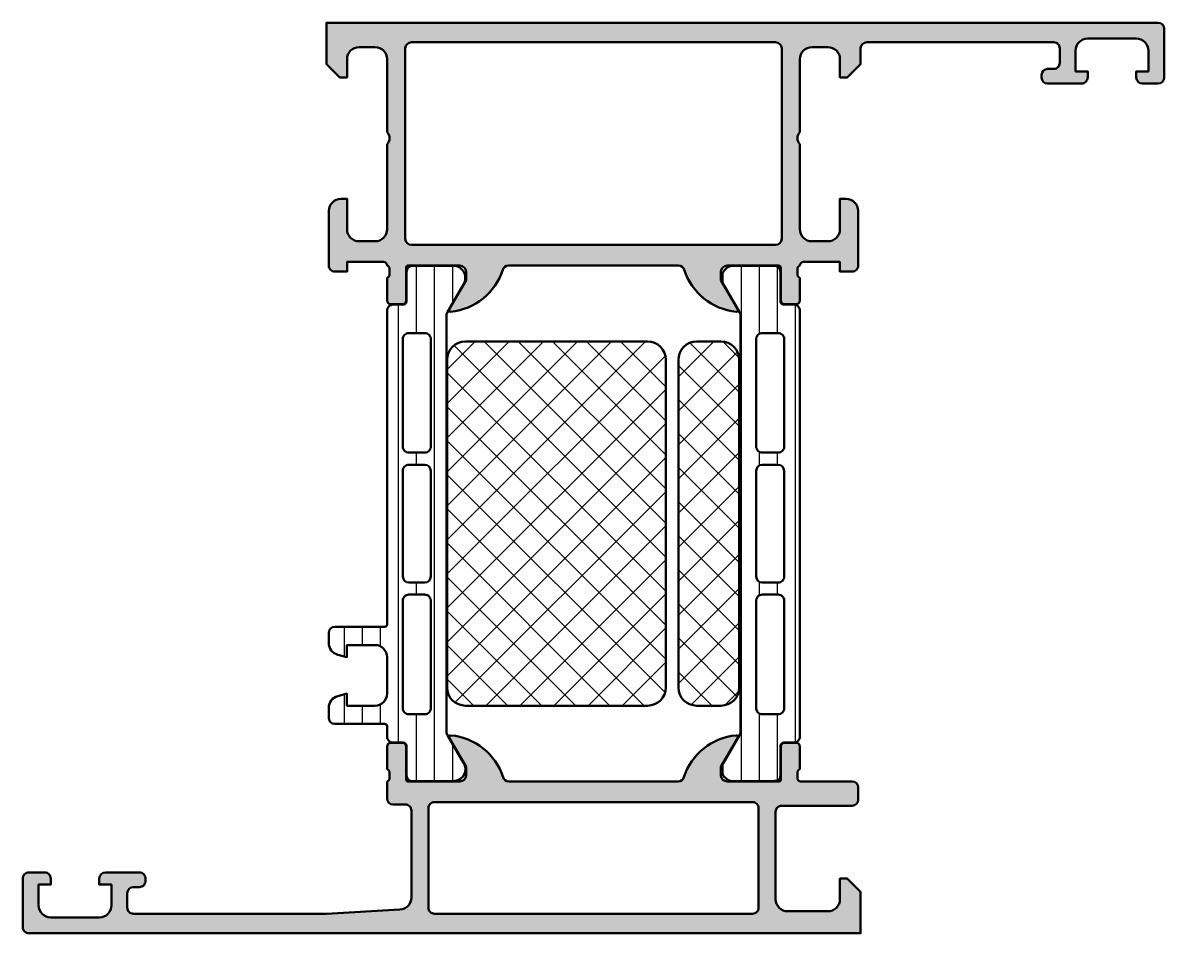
# Model space of a CAD drawing. Extents: x -25 to 69, y 0 to 75.
import ezdxf

# ---------------------------------------------------------------- set-up
doc = ezdxf.new("R2010")
doc.units = 0
for name, color, linetype, lineweight in [('0S-Alu contour', 7, 'Continuous', 50), ('0S-Alu hatch', 252, 'Continuous', 25), ('0S-Plastic contour', 254, 'Continuous', 50), ('0S-Plastic hatch', 253, 'Continuous', 25), ('0S-PT contour', 91, 'Continuous', 50), ('0S-PT hatch', 103, 'Continuous', 25)]:
    doc.layers.add(name, color=color, linetype=linetype, lineweight=lineweight)
pattern_1 = [(90, (0, 0), (-1.4859, 0), [])]
pattern_2 = [(135, (0, 0), (-1.403165018917055, -1.403165018917055), []), (225, (0, 0), (1.403165018917055, -1.403165018917055), [])]

# ---------------------------------------------------------------- blocks, each defined once
blk = doc.blocks.new('357300__78AA64C2_4FDB_42EE_8AF4_9098BC7667B7_')
at = {"layer": '0S-Alu hatch'}
h = blk.add_hatch(color=256, dxfattribs=at)
edge = h.paths.add_edge_path()
edge.add_line((69.0003723144473, 74.49993932819416), (69.0003723144473, 70.49993908977558))
edge.add_ellipse((68.50034564150978, 70.4999657627131), major_axis=(-0.5000266736489304, 0), ratio=1, start_angle=90.003056330449, end_angle=179.9969436696916, ccw=False)
edge.add_line((68.5003723144473, 69.99993908977558), (67.2003234863223, 69.99993908977558))
edge.add_ellipse((67.20035015925983, 70.49996576271309), major_axis=(-0.5000266736489161, 0), ratio=1, start_angle=0.003056330070023705, end_angle=89.996943669551, ccw=False)
edge.add_line((66.70032348632232, 70.49993908977679), (66.7003234863223, 70.99993932819415))
edge.add_line((66.7003234863223, 70.99993932819415), (67.7003234863223, 70.99993932819415))
edge.add_line((67.7003234863223, 70.99993932819415), (67.7003234863223, 72.69995153522541))
edge.add_arc((66.70033519282032, 72.69996324172342), 0.9999882935705072, 359.999329259861, 450.0006707407811)
edge.add_line((66.7003234863223, 73.69995153522541), (62.70032348632231, 73.69995153522541))
edge.add_arc((62.70043810761055, 72.69983691393716), 1.000114627856514, 90.00656656336221, 179.9934334366156)
edge.add_line((61.7003234863223, 72.6999515352258), (61.7003234863223, 70.99993932819415))
edge.add_line((61.7003234863223, 70.99993932819415), (62.70032348632231, 70.99993932819415))
edge.add_line((62.70032348632231, 70.99993932819415), (62.70032348632231, 70.49993908977558))
edge.add_ellipse((62.20039115037792, 70.49987142571996), major_axis=(-0.4999323405234305, 0), ratio=1, start_angle=89.99224522098501, end_angle=180.0077547790363, ccw=False)
edge.add_line((62.2003234863223, 69.99993908977558), (59.40033569335355, 69.99993908977558))
edge.add_ellipse((59.40036236629105, 70.49996576271309), major_axis=(-0.5000266736489161, 0), ratio=1, start_angle=0.003056330070023705, end_angle=89.99694366955339, ccw=False)
edge.add_line((58.90033569335354, 70.49993908977679), (58.90033569335355, 70.6999207792287))
edge.add_ellipse((59.40037271178521, 70.69988399923322), major_axis=(-0.5000370197843301, 0), ratio=1, start_angle=270.0042416857482, end_angle=359.9957856350814, ccw=False)
edge.add_line((59.40033569335355, 71.19992101764728), (59.90033569335356, 71.19992101764728))
edge.add_arc((59.90039316815634, 71.6998635428445), 0.4999425285009454, 269.9934131156131, 360.0065868844339)
edge.add_line((60.40033569335355, 71.6999210176477), (60.40033569335355, 72.89993322467853))
edge.add_arc((59.90039316815634, 72.89999069948132), 0.4999425285009454, 359.9934131156214, 450.0065868843869)
edge.add_line((59.90033569335356, 73.39993322467853), (44.5004943847598, 73.39993322467853))
edge.add_arc((44.50055894866003, 72.89986866077831), 0.5000645680681834, 90.00739752271738, 179.9926024773131)
edge.add_line((44.0004943847598, 72.89993322467828), (44.0004943847598, 71.59990728473711))
edge.add_line((44.0004943847598, 71.59990728473711), (42.9005187988223, 70.49993146038103))
edge.add_line((42.9005187988223, 70.49993146038103), (42.3005432128848, 70.49993146038103))
edge.add_line((42.3005432128848, 70.49993146038103), (42.3005432128848, 72.0003894624715))
edge.add_arc((41.30045797935807, 72.00029659903524), 1.000085237838173, 0.0053202294919001, 89.99500762115176)
edge.add_line((41.30054512023344, 73.00038183307697), (40.00049629210844, 73.00038183307697))
edge.add_arc((40.00055110079667, 72.00032702477779), 1.000054809801096, 90.00314013440826, 179.997296995918)
edge.add_line((39.00049629210844, 72.00037420368442), (39.00049629210844, 65.99993956661274))
edge.add_arc((39.52533563242678, 65.49993956661274), 0.7248836686984936, 136.3884232636854, 223.6115767363146)
edge.add_line((39.00049629210844, 64.99993956661274), (39.00049629210844, 57.99993956661274))
edge.add_arc((40.0005550898374, 57.9999983643417), 1.000058799457446, 180.003368663758, 269.9966313363592)
edge.add_line((40.00049629210844, 56.99993956661273), (41.30054512023344, 56.99993956661273))
edge.add_arc((41.30045691169161, 58.00002586763949), 1.000086304916792, 270.0050535410243, 359.9950557420427)
edge.add_line((42.3005432128848, 57.99993956661161), (42.3005432128848, 60.49993956661274))
edge.add_line((42.3005432128848, 60.49993956661274), (42.8005432128848, 60.49993956661274))
edge.add_ellipse((42.80045574231587, 59.4998520960438), major_axis=(-1.000087474394151, 0), ratio=1, start_angle=180.0050112561101, end_angle=269.9949887439186, ccw=False)
edge.add_line((43.8005432128848, 59.49993956661324), (43.80048217772855, 54.99993956661274))
edge.add_ellipse((43.30051291834925, 54.99991645497571), major_axis=(-0.4999692599134863, 0), ratio=1, start_angle=89.99647716776269, end_angle=180.0026485613532, ccw=False)
edge.add_line((43.30048217772855, 54.49994719600727), (42.30048217772855, 54.49993956661273))
edge.add_line((42.30048217772855, 54.49993956661273), (42.30048217772855, 55.29993498897602))
edge.add_line((42.30048217772855, 55.29993498897602), (39.30057563781156, 55.29993498897602))
edge.add_arc((39.29992893065075, 55.00072120779245), 0.2992144800645846, 89.87616368119367, 180.1613620482587)
edge.add_arc((39.07955208374423, 54.73235793946336), 0.2788950563274264, 106.4198764194851, 181.1645893740912)
edge.add_line((38.80071463720118, 54.72668953146501), (38.80071463720117, 54.273095531465))
edge.add_arc((39.07958273284437, 54.26743487198796), 0.2789255417371858, 178.8371299271166, 253.575405444649)
edge.add_line((39.00071563720121, 53.99989153146497), (39.00071563720121, 52.11988053145649))
edge.add_ellipse((38.70071563720123, 52.11988053145645), major_axis=(-0.2999999999999829, 0), ratio=1, start_angle=90.00000000000551, end_angle=180, ccw=False)
edge.add_line((38.70071563720126, 51.81988053145648), (37.72074131815839, 51.81988053145648))
edge.add_ellipse((37.72074131815842, 52.11988053145645), major_axis=(-0.2999999999999829, 0), ratio=1, start_angle=0, end_angle=89.9999999999946, ccw=False)
edge.add_line((37.42074131815844, 52.11988053145645), (37.42074131815844, 54.87987853145648))
edge.add_arc((37.30074131815843, 54.87987853145648), 0.1200000000000045, 0, 90)
edge.add_line((37.30074131815843, 54.99987853145649), (33.00071563720121, 54.99987853145649))
edge.add_arc((33.00071563720121, 54.49987853145649), 0.5, 90, 180)
edge.add_line((32.50071563720121, 54.49987853145649), (32.50071563720121, 53.79987853145649))
edge.add_line((32.50071563720121, 53.79987853145649), (33.88221109482356, 51.40705820842891))
edge.add_ellipse((33.76259585255293, 51.33799831610475), major_axis=(-0.1381197846482763, 0), ratio=1, start_angle=84.37742244921287, end_angle=210.0000000000082, ccw=False)
edge.add_ellipse((34.23893887837504, 56.17648739330427), major_axis=(-4.999999999999984, 0), ratio=1, start_angle=17.74841635607021, end_angle=84.37742244920662, ccw=False)
edge.add_arc((29.00071563720121, 54.49987853145644), 0.5000000000000375, 17.74841635607064, 90)
edge.add_line((29.00071563720121, 54.99987853145648), (15.00034179686918, 54.99993920898487))
edge.add_arc((15.00034179686918, 54.49993920898482), 0.5000000000000427, 90, 162.2515836439295)
edge.add_ellipse((9.762118555695352, 56.17654807083265), major_axis=(-4.999999999999989, 0), ratio=1, start_angle=95.62257755079338, end_angle=162.2515836439299, ccw=False)
edge.add_ellipse((10.23846158151747, 51.33805899363313), major_axis=(-0.1381197846482783, 0), ratio=1, start_angle=-30.000000000007788, end_angle=95.6225775507836, ccw=False)
edge.add_line((10.11884633924683, 51.40711888595729), (11.50034179686918, 53.79993920898488))
edge.add_line((11.50034179686918, 53.79993920898488), (11.50034179686918, 54.49993920898487))
edge.add_arc((11.00034179686918, 54.49993920898487), 0.5, 0, 90)
edge.add_line((11.00034179686918, 54.99993920898487), (6.704921132230083, 54.99993920898487))
edge.add_arc((6.70027967430073, 54.88002900563123), 0.1200000000000891, 87.78331413525996, 180)
edge.add_line((6.580279674300641, 54.88002900563123), (6.580279674300641, 52.12003100563123))
edge.add_ellipse((6.280279674300658, 52.1200310056312), major_axis=(-0.2999999999999829, 0), ratio=1, start_angle=90.00000000000551, end_angle=180, ccw=False)
edge.add_line((6.280279674300686, 51.82003100563122), (5.300305355257819, 51.82003100563122))
edge.add_ellipse((5.300305355257847, 52.1200310056312), major_axis=(-0.2999999999999829, 0), ratio=1, start_angle=0, end_angle=89.9999999999946, ccw=False)
edge.add_line((5.000305355257864, 52.1200310056312), (5.000305355257864, 54.00004200563973))
edge.add_arc((4.921438259614646, 54.26758534616263), 0.2789255417371311, 286.4245945553667, 361.1628700728982)
edge.add_line((5.200306355257795, 54.27324600563975), (5.200306355257794, 54.72684000563976))
edge.add_arc((4.921468908714835, 54.73250841363814), 0.2788950563273457, 358.8354106259, 433.5801235805059)
edge.add_arc((4.700248040220429, 54.99993851652835), 0.3000573286819575, 0.0172788439562024, 90.06253238334128)
edge.add_line((4.699920558923622, 55.2999956665044), (1.700012230867287, 55.2999956665044))
edge.add_line((1.700012230867287, 55.2999956665044), (1.700012230867287, 54.50000024414112))
edge.add_line((1.700012230867287, 54.50000024414112), (0.7000122308672873, 54.50000787353565))
edge.add_ellipse((0.6999814720294424, 54.99997714408761), major_axis=(-0.4999692714981221, 0), ratio=1, start_angle=-0.0026472339234828723, end_angle=90.00352491981567, ccw=False)
edge.add_line((0.2000122010649656, 55.00000024414188), (0.1999511659087147, 59.50000024414112))
edge.add_ellipse((1.200038654751836, 59.49991275529539), major_axis=(-1.000087492669935, 0), ratio=1, start_angle=270.00501059553403, end_angle=359.9949876969895, ccw=False)
edge.add_line((1.199951195711036, 60.50000024414112), (1.699951195711037, 60.50000024414112))
edge.add_line((1.699951195711037, 60.50000024414112), (1.699951195711037, 58.00000024414112))
edge.add_arc((2.700038593184096, 58.00008764160375), 1.000087401291883, 180.0050070680665, 269.9949861016792)
edge.add_line((2.699951076501747, 57.00000024414112), (3.999999904626747, 57.00000024414112))
edge.add_arc((3.999941106897779, 58.00005904187009), 1.000058799457453, 270.0033686636412, 359.996631336242)
edge.add_line((4.999999904626747, 58.00000024413908), (4.999999904626747, 65.00000024414112))
edge.add_arc((4.475160564308389, 65.50000024414112), 0.724883668698509, 316.3884232636866, 403.6115767363133)
edge.add_line((4.999999904626747, 66.00000024414112), (4.999999904626747, 72.00043488121082))
edge.add_arc((3.999945095938507, 72.00038770230616), 1.000054809801103, 0.0027030040819815, 89.99685986559176)
edge.add_line((3.999999904626747, 73.00044251060532), (2.699951076501747, 73.00044251060535))
edge.add_arc((2.700037522117391, 72.00035618352157), 1.000086330819877, 90.004952541383, 179.9946171550669)
edge.add_line((1.699951195711042, 72.00045013999929), (1.699951195711037, 70.49999213790943))
edge.add_line((1.699951195711037, 70.49999213790943), (1.099975609773537, 70.49999213790943))
edge.add_line((1.099975609773537, 70.49999213790943), (0, 71.5999679622655))
edge.add_line((0, 71.5999679622655), (0, 75))
edge.add_line((0, 75), (68.5003723144473, 74.99993932247162))
edge.add_ellipse((68.50029848036561, 74.49986548838909), major_axis=(-0.5000738395331946, 0), ratio=1, start_angle=180.0084601690355, end_angle=269.99154048673387, ccw=False)
edge = h.paths.add_edge_path()
edge.add_arc((37.00050881002989, 72.8999304838109), 0.5000027408751199, 0.0003140784807261, 89.99968592142947)
edge.add_line((37.0005115508975, 73.39993322467853), (6.999984645837685, 73.39999390220692))
edge.add_arc((6.999987386705292, 72.8999911613393), 0.500002740875127, 90.00031407857054, 179.9996859215192)
edge.add_line((6.499984645837677, 72.89999390220612), (6.499984645837685, 57.19999719238408))
edge.add_arc((6.999987386705285, 57.19999993325091), 0.5000027408751128, 180.0003140784807, 269.9996859214302)
edge.add_line((6.999984645837685, 56.6999971923833), (37.0005115508975, 56.69993651485492))
edge.add_arc((37.00050881002989, 57.19993925572254), 0.5000027408751199, 270.0003140785706, 359.9996859215192)
edge.add_line((37.5005115508975, 57.1999365148557), (37.5005115508975, 72.89993322467774))
at = {"layer": '0S-Alu contour', "color": 7}
for points in [[(1.699951195711042, 72.00045013999929), (1.699951195711037, 70.49999213790943), (1.099975609773537, 70.49999213790943), (0, 71.5999679622655), (0, 75), (68.5003723144473, 74.99993932247162)], [(69.0003723144473, 74.49993932819416), (69.0003723144473, 70.49993908977558)], [(37.0005115508975, 73.39993322467853), (6.999984645837685, 73.39999390220692)], [(59.90033569335356, 73.39993322467853), (44.5004943847598, 73.39993322467853)], [(66.7003234863223, 73.69995153522541), (62.70032348632231, 73.69995153522541)], [(3.999999904626747, 73.00044251060532), (2.699951076501747, 73.00044251060535)], [(6.499984645837677, 72.89999390220612), (6.499984645837685, 57.19999719238408)], [(37.5005115508975, 57.1999365148557), (37.5005115508975, 72.89993322467774)], [(41.30054512023344, 73.00038183307697), (40.00049629210844, 73.00038183307697)], [(44.0004943847598, 72.89993322467828), (44.0004943847598, 71.59990728473711), (42.9005187988223, 70.49993146038103), (42.3005432128848, 70.49993146038103), (42.3005432128848, 72.0003894624715)], [(60.40033569335355, 71.6999210176477), (60.40033569335355, 72.89993322467853)], [(61.7003234863223, 72.6999515352258), (61.7003234863223, 70.99993932819415), (62.70032348632231, 70.99993932819415), (62.70032348632231, 70.49993908977558)], [(66.70032348632232, 70.49993908977679), (66.7003234863223, 70.99993932819415), (67.7003234863223, 70.99993932819415), (67.7003234863223, 72.69995153522541)], [(4.999999904626747, 66.00000024414112), (4.999999904626747, 72.00043488121082)], [(39.00049629210844, 72.00037420368442), (39.00049629210844, 65.99993956661274)], [(58.90033569335354, 70.49993908977679), (58.90033569335355, 70.6999207792287)], [(59.40033569335355, 71.19992101764728), (59.90033569335356, 71.19992101764728)], [(62.2003234863223, 69.99993908977558), (59.40033569335355, 69.99993908977558)], [(68.5003723144473, 69.99993908977558), (67.2003234863223, 69.99993908977558)], [(4.999999904626747, 58.00000024413908), (4.999999904626747, 65.00000024414112)], [(39.00049629210844, 64.99993956661274), (39.00049629210844, 57.99993956661274)], [(1.199951195711036, 60.50000024414112), (1.699951195711037, 60.50000024414112), (1.699951195711037, 58.00000024414112)], [(42.3005432128848, 57.99993956661161), (42.3005432128848, 60.49993956661274), (42.8005432128848, 60.49993956661274)], [(0.2000122010649656, 55.00000024414188), (0.1999511659087147, 59.50000024414112)], [(43.8005432128848, 59.49993956661324), (43.80048217772855, 54.99993956661274)], [(2.699951076501747, 57.00000024414112), (3.999999904626747, 57.00000024414112)], [(6.999984645837685, 56.6999971923833), (37.0005115508975, 56.69993651485492)], [(40.00049629210844, 56.99993956661273), (41.30054512023344, 56.99993956661273)], [(4.699920558923622, 55.2999956665044), (1.700012230867287, 55.2999956665044), (1.700012230867287, 54.50000024414112), (0.7000122308672873, 54.50000787353565)], [(5.200306355257795, 54.27324600563975), (5.200306355257794, 54.72684000563976)], [(6.580279674300641, 54.88002900563123), (6.580279674300641, 52.12003100563123)], [(11.00034179686918, 54.99993920898487), (6.704921132230083, 54.99993920898487)], [(29.00071563720121, 54.99987853145648), (15.00034179686918, 54.99993920898487)], [(37.30074131815843, 54.99987853145649), (33.00071563720121, 54.99987853145649)], [(37.42074131815844, 52.11988053145645), (37.42074131815844, 54.87987853145648)], [(38.80071463720118, 54.72668953146501), (38.80071463720117, 54.273095531465)], [(43.30048217772855, 54.49994719600727), (42.30048217772855, 54.49993956661273), (42.30048217772855, 55.29993498897602), (39.30057563781156, 55.29993498897602)], [(5.000305355257864, 52.1200310056312), (5.000305355257864, 54.00004200563973)], [(10.11884633924683, 51.40711888595729), (11.50034179686918, 53.79993920898488), (11.50034179686918, 54.49993920898487)], [(32.50071563720121, 54.49987853145649), (32.50071563720121, 53.79987853145649), (33.88221109482356, 51.40705820842891)], [(39.00071563720121, 53.99989153146497), (39.00071563720121, 52.11988053145649)], [(6.280279674300686, 51.82003100563122), (5.300305355257819, 51.82003100563122)], [(38.70071563720126, 51.81988053145648), (37.72074131815839, 51.81988053145648)]]:
    blk.add_lwpolyline(points, dxfattribs=at)
at = {"layer": '0S-Alu contour', "color": 7, "extrusion": (0, 0, -1)}
for centre, radius, start, end in [((-68.50029848036561, 74.49986548838909), 0.5000738395331946, 90.00845951326615, 179.9915398309645), ((-59.40037271178521, 70.69988399923322), 0.5000370197843301, 0.0042143649185963, 89.99575831425183), ((-59.40036236629105, 70.49996576271309), 0.5000266736489161, 270.0030563304466, 359.99694366993), ((-62.20039115037792, 70.49987142571996), 0.4999323405234305, 179.9922452209637, 270.007754779015), ((-67.20035015925983, 70.49996576271309), 0.5000266736489161, 270.003056330449, 359.99694366993), ((-68.50034564150978, 70.4999657627131), 0.5000266736489304, 180.0030563303085, 269.996943669551), ((-1.200038654751836, 59.49991275529539), 1.000087492669935, 0.0050123030105428, 89.99498940446594), ((-42.80045574231587, 59.4998520960438), 1.000087474394151, 90.00501125608142, 179.9949887438899), ((-0.6999814720294424, 54.99997714408761), 0.4999692714981221, 269.9964750801843, 0.0026472339235282), ((-9.762118555695352, 56.17654807083265), 4.999999999999989, 197.7484163560702, 264.3774224492066), ((-34.23893887837504, 56.17648739330427), 4.999999999999984, 275.6225775507935, 342.2515836439298), ((-43.30051291834925, 54.99991645497571), 0.4999692599134863, 179.9973514386468, 270.0035228322374), ((-5.300305355257847, 52.1200310056312), 0.2999999999999829, 270.0000000000054, 0), ((-6.280279674300658, 52.1200310056312), 0.2999999999999829, 180, 269.9999999999945), ((-37.72074131815842, 52.11988053145645), 0.2999999999999829, 270.0000000000054, 0), ((-38.70071563720123, 52.11988053145645), 0.2999999999999829, 180, 269.9999999999945), ((-10.23846158151747, 51.33805899363313), 0.1381197846482783, 264.3774224492164, 30.00000000000779), ((-33.76259585255293, 51.33799831610475), 0.1381197846482763, 149.9999999999918, 275.6225775507872)]:
    blk.add_arc(centre, radius, start, end, dxfattribs=at)
at = {"layer": '0S-Alu contour', "color": 7}
for centre, radius, start, end in [((6.999987386705292, 72.8999911613393), 0.500002740875127, 90.00031407857054, 179.9996859215192), ((37.00050881002989, 72.8999304838109), 0.5000027408751199, 0.0003140784807261, 89.99968592142947), ((44.50055894866003, 72.89986866077831), 0.5000645680681834, 90.00739752271738, 179.9926024773131), ((59.90039316815634, 72.89999069948132), 0.4999425285009454, 359.9934131156214, 90.00658688438686), ((62.70043810761055, 72.69983691393716), 1.000114627856514, 90.00656656336221, 179.9934334366156), ((66.70033519282032, 72.69996324172342), 0.9999882935705072, 359.999329259861, 90.0006707407811), ((2.700037522117391, 72.00035618352157), 1.000086330819877, 90.004952541383, 179.9946171550669), ((3.999945095938507, 72.00038770230616), 1.000054809801103, 0.0027030040819815, 89.99685986559176), ((40.00055110079667, 72.00032702477779), 1.000054809801096, 90.00314013440826, 179.997296995918), ((41.30045797935807, 72.00029659903524), 1.000085237838173, 0.0053202294919001, 89.99500762115176), ((59.90039316815634, 71.6998635428445), 0.4999425285009454, 269.9934131156131, 0.0065868844339472), ((4.475160564308389, 65.50000024414112), 0.724883668698509, 316.3884232636866, 43.6115767363134), ((39.52533563242678, 65.49993956661274), 0.7248836686984936, 136.3884232636854, 223.6115767363146), ((2.700038593184096, 58.00008764160375), 1.000087401291883, 180.0050070680665, 269.9949861016792), ((3.999941106897779, 58.00005904187009), 1.000058799457453, 270.0033686636412, 359.996631336242), ((40.0005550898374, 57.9999983643417), 1.000058799457446, 180.003368663758, 269.9966313363592), ((41.30045691169161, 58.00002586763949), 1.000086304916792, 270.0050535410243, 359.9950557420427), ((6.999987386705285, 57.19999993325091), 0.5000027408751128, 180.0003140784807, 269.9996859214302), ((37.00050881002989, 57.19993925572254), 0.5000027408751199, 270.0003140785706, 359.9996859215192), ((4.700248040220429, 54.99993851652835), 0.3000573286819575, 0.0172788439562024, 90.06253238334128), ((4.921468908714835, 54.73250841363814), 0.2788950563273457, 358.8354106259, 73.58012358050588), ((6.70027967430073, 54.88002900563123), 0.1200000000000891, 87.78331413525996, 180), ((11.00034179686918, 54.49993920898487), 0.5, 0, 90), ((15.00034179686918, 54.49993920898482), 0.5000000000000427, 90, 162.2515836439295), ((29.00071563720121, 54.49987853145644), 0.5000000000000375, 17.74841635607064, 90), ((33.00071563720121, 54.49987853145649), 0.5, 90, 180), ((37.30074131815843, 54.87987853145648), 0.1200000000000045, 0, 90), ((39.07955208374423, 54.73235793946336), 0.2788950563274264, 106.4198764194851, 181.1645893740912), ((39.29992893065075, 55.00072120779245), 0.2992144800645846, 89.87616368119367, 180.1613620482587), ((4.921438259614646, 54.26758534616263), 0.2789255417371311, 286.4245945553667, 1.162870072898135), ((39.07958273284437, 54.26743487198796), 0.2789255417371858, 178.8371299271166, 253.575405444649)]:
    blk.add_arc(centre, radius, start, end, dxfattribs=at)
blk = doc.blocks.new('284033__9E306BA5_073E_4BCA_90D4_D127D861B216___4A840E8A_693B_4EF4_86B1_FB75424BD1B3_')
at = {"layer": '0S-Plastic hatch'}
h = blk.add_hatch(dxfattribs=at)
h.set_pattern_fill('ANSI31', color=256, scale=0.4680000000000001, angle=45, style=0)
h.set_pattern_definition(pattern_1)
edge = h.paths.add_edge_path()
edge.add_line((39.0011126892948, 51.28240410843688), (39.00000000000006, 16.19991075675292))
edge.add_ellipse((38.5000026791402, 16.19992618813722), major_axis=(-0.4999973210979836, 0), ratio=1, start_angle=89.99761772008878, end_angle=179.998231684107, ccw=False)
edge.add_line((38.49998188993751, 15.69992886747143), (37.68965055712261, 15.69995749388963))
edge.add_arc((37.68963969088829, 15.39995749408642), 0.2999999999999952, 89.99792470211386, 179.9979247021014)
edge.add_line((37.38963969108508, 15.39996836032081), (37.38988471166591, 12.99996996693526))
edge.add_ellipse((36.96639904614459, 12.96829081862605), major_axis=(-0.4246689031935719, 0), ratio=1, start_angle=80.06563819816228, end_angle=184.2780837650541, ccw=False)
edge.add_line((36.89313522405342, 12.54998938459525), (33.41332648878392, 12.53390596042638))
edge.add_ellipse((33.51488443438474, 13.49284759216903), major_axis=(-0.9643044485036432, 0), ratio=1, start_angle=-33.89361062978378, end_angle=83.95455184624461, ccw=False)
edge.add_line((32.71443992344545, 14.03059442322531), (34.03299235290186, 16.31420351247468))
edge.add_arc((33.59998869164981, 16.56421917066908), 0.5000000000000524, 329.9979281027697, 359.9978647972849)
edge.add_line((34.09998869130267, 16.56420053751029), (34.10107500373374, 50.91846929310928))
edge.add_arc((33.60107500404304, 50.9184868807311), 0.5000000000000253, 359.9979846069515, 389.9979213014618)
edge.add_line((34.03409677568371, 51.16847117080789), (32.71570977789667, 53.45217577206298))
edge.add_ellipse((33.55698200855546, 53.99278022615746), major_axis=(-0.999996070924482, 0), ratio=1, start_angle=-81.82046724598689, end_angle=32.72494080195338, ccw=False)
edge.add_line((33.41470721164125, 54.98260345483387), (36.89124870744708, 54.98247680736978))
edge.add_ellipse((36.89123323682732, 54.48248083016355), major_axis=(-0.4999959774455675, 0), ratio=1, start_angle=179.9976222209286, end_angle=269.99822718330006, ccw=False)
edge.add_line((37.39122921384234, 54.48246008029366), (37.39081033362954, 52.08246171095517))
edge.add_arc((37.69081033343275, 52.08245084472085), 0.299999999999997, 179.9979247021014, 269.9979247021139)
edge.add_line((37.69079946719843, 51.78245084491764), (38.50113080001333, 51.78242221849943))
edge.add_ellipse((38.50111536862903, 51.2824248976396), major_axis=(-0.4999973210979623, 0), ratio=1, start_angle=179.9976177199983, end_angle=269.9982316841407, ccw=False)
edge = h.paths.add_edge_path()
edge.add_line((37.70055130141599, 40.09134421148497), (37.70055130141599, 48.94135336675832))
edge.add_arc((37.20056656020506, 48.94135336676352), 0.4999847412109304, 0, 90.00000000000081)
edge.add_line((37.20056656020505, 49.44133810797445), (35.90055587905271, 49.44133810797445))
edge.add_arc((35.90055587905271, 48.94132284918539), 0.5000152587890554, 89.9999999999992, 180)
edge.add_line((35.40054062026365, 48.94132284918539), (35.40054062026365, 40.09134421149012))
edge.add_arc((35.90053698090697, 40.09134057213344), 0.4999963606565677, 179.9995829571354, 270.0004170425911)
edge.add_line((35.90054062026365, 39.59134421149013), (37.20053472653157, 39.59134421149013))
edge.add_arc((37.20055129932838, 40.09134421330308), 0.5000000020876216, 269.9981008973838, 360)
edge = h.paths.add_edge_path()
edge.add_line((37.70055130141601, 29.39133810796923), (37.70055130141599, 38.09134421148492))
edge.add_arc((37.20055130141599, 38.09134421149013), 0.5, 0, 90)
edge.add_line((37.20055130141599, 38.59134421149013), (35.90054062026363, 38.59134421149013))
edge.add_arc((35.90054062026364, 38.09134421149013), 0.4999999999999929, 90.00000000000081, 180)
edge.add_line((35.40054062026365, 38.09134421149013), (35.40054062026365, 29.39133810796925))
edge.add_arc((35.90054062026367, 29.39133810797446), 0.5000000000000142, 180, 269.999999998808)
edge.add_line((35.90054062025326, 28.89133810797444), (37.20055130140559, 28.89133810797444))
edge.add_arc((37.20055130141601, 29.39133810797444), 0.5, 269.9999999988063, 360)
edge = h.paths.add_edge_path()
edge.add_line((37.70055130142638, 18.54134421218343), (37.70055130142638, 27.39133810866769))
edge.add_arc((37.20055129926908, 27.39133810679024), 0.5000000021573002, 0, 90.00189908949643)
edge.add_line((37.20053472658676, 27.89133810867288), (35.90054062027402, 27.89133810867291))
edge.add_arc((35.9005369809173, 27.39134174802964), 0.4999963606565109, 89.99958295740409, 180.0004170428646)
edge.add_line((35.40054062027404, 27.39133810867058), (35.40054062027404, 18.54134421218859))
edge.add_arc((35.90053698091742, 18.54134057283195), 0.4999963606566246, 179.9995829571354, 270.0004170425845)
edge.add_line((35.90054062027404, 18.04134421218858), (37.20053472654194, 18.04134421218859))
edge.add_arc((37.20055129933876, 18.54134421400155), 0.5000000020876216, 269.9981008973821, 360)
at = {"layer": '0S-Alu contour', "color": 7}
for points in [[(35.40054062026365, 48.94132284918539), (35.40054062026365, 40.09134421149012)], [(37.20056656020505, 49.44133810797445), (35.90055587905271, 49.44133810797445)], [(37.70055130141599, 40.09134421148497), (37.70055130141599, 48.94135336675832)], [(35.90054062026365, 39.59134421149013), (37.20053472653157, 39.59134421149013)], [(37.20055130141599, 38.59134421149013), (35.90054062026363, 38.59134421149013)], [(35.40054062026365, 38.09134421149013), (35.40054062026365, 29.39133810796925)], [(37.70055130141601, 29.39133810796923), (37.70055130141599, 38.09134421148492)], [(35.90054062025326, 28.89133810797444), (37.20055130140559, 28.89133810797444)], [(35.40054062027404, 27.39133810867058), (35.40054062027404, 18.54134421218859)], [(37.20053472658676, 27.89133810867288), (35.90054062027402, 27.89133810867291)], [(37.70055130142638, 18.54134421218343), (37.70055130142638, 27.39133810866769)], [(35.90054062027404, 18.04134421218858), (37.20053472654194, 18.04134421218859)]]:
    blk.add_lwpolyline(points, dxfattribs=at)
for centre, radius, start, end in [((35.90055587905271, 48.94132284918539), 0.5000152587890554, 89.9999999999992, 180), ((37.20056656020506, 48.94135336676352), 0.4999847412109304, 0, 90.00000000000081), ((35.90053698090697, 40.09134057213344), 0.4999963606565677, 179.9995829571354, 270.0004170425911), ((37.20055129932838, 40.09134421330308), 0.5000000020876216, 269.9981008973838, 0), ((35.90054062026364, 38.09134421149013), 0.4999999999999929, 90.00000000000081, 180), ((37.20055130141599, 38.09134421149013), 0.5, 0, 90), ((35.90054062026367, 29.39133810797446), 0.5000000000000142, 180, 269.999999998808), ((37.20055130141601, 29.39133810797444), 0.5, 269.9999999988063, 0), ((35.9005369809173, 27.39134174802964), 0.4999963606565109, 89.99958295740409, 180.0004170428646), ((37.20055129926908, 27.39133810679024), 0.5000000021573002, 0, 90.00189908949643), ((35.90053698091742, 18.54134057283195), 0.4999963606566246, 179.9995829571354, 270.0004170425845), ((37.20055129933876, 18.54134421400155), 0.5000000020876216, 269.9981008973821, 0)]:
    blk.add_arc(centre, radius, start, end, dxfattribs=at)
at = {"layer": '0S-Plastic contour', "color": 7}
for points in [[(33.41470721164125, 54.98260345483387), (36.89124870744708, 54.98247680736978)], [(37.39122921384234, 54.48246008029366), (37.39081033362954, 52.08246171095517)], [(34.03409677568371, 51.16847117080789), (32.71570977789667, 53.45217577206298)], [(37.69079946719843, 51.78245084491764), (38.50113080001333, 51.78242221849943)], [(34.09998869130267, 16.56420053751029), (34.10107500373374, 50.91846929310928)], [(39.0011126892948, 51.28240410843688), (39.00000000000006, 16.19991075675292)], [(32.71443992344545, 14.03059442322531), (34.03299235290186, 16.31420351247468)], [(37.38963969108508, 15.39996836032081), (37.38988471166591, 12.99996996693526)], [(38.49998188993751, 15.69992886747143), (37.68965055712261, 15.69995749388963)], [(36.89313522405342, 12.54998938459525), (33.41332648878392, 12.53390596042638)]]:
    blk.add_lwpolyline(points, dxfattribs=at)
at = {"layer": '0S-Plastic contour', "color": 7, "extrusion": (0, 0, -1)}
for centre, radius, start, end in [((-33.55698200855546, 53.99278022615746), 0.999996070924482, 327.2750591980466, 81.8204672459869), ((-36.89123323682732, 54.48248083016355), 0.4999959774455675, 90.00177281669993, 180.0023777790715), ((-38.50111536862903, 51.2824248976396), 0.4999973210979623, 90.00176831585927, 180.0023822800018), ((-38.5000026791402, 16.19992618813722), 0.4999973210979836, 180.001768315893, 270.0023822799112), ((-33.51488443438474, 13.49284759216903), 0.9643044485036432, 276.0454481537554, 33.89361062978371), ((-36.96639904614459, 12.96829081862605), 0.4246689031935719, 175.7219162349459, 279.9343618018377)]:
    blk.add_arc(centre, radius, start, end, dxfattribs=at)
at = {"layer": '0S-Plastic contour', "color": 7}
for centre, radius, start, end in [((37.69081033343275, 52.08245084472085), 0.299999999999997, 179.9979247021014, 269.9979247021139), ((33.60107500404304, 50.9184868807311), 0.5000000000000253, 359.9979846069515, 29.99792130146178), ((33.59998869164981, 16.56421917066908), 0.5000000000000524, 329.9979281027697, 359.9978647972849), ((37.68963969088829, 15.39995749408642), 0.2999999999999952, 89.99792470211386, 179.9979247021014)]:
    blk.add_arc(centre, radius, start, end, dxfattribs=at)
blk = doc.blocks.new('284033__94331732_749F_4A9E_AFB3_BA4EADB7311E___E034FAF8_ACB2_41A0_BE92_B7DD3A9363CE_')
at = {"layer": '0S-Plastic hatch'}
h = blk.add_hatch(dxfattribs=at)
h.set_pattern_fill('ANSI31', color=256, scale=0.4680000000000001, angle=45, style=0)
h.set_pattern_definition(pattern_1)
edge = h.paths.add_edge_path()
edge.add_line((5.000000000000007, 51.28262305137141), (4.999977078442007, 25.44125624181923))
edge.add_ellipse((4.795838212819973, 25.44537504065857), major_axis=(-0.2041804127758836, 0), ratio=1, start_angle=90.48506106571949, end_angle=178.8441310561823, ccw=False)
edge.add_line((4.797566765715245, 25.24120194481532), (0.6975667657269611, 25.24120194481533))
edge.add_arc((0.6975667657269611, 24.74120194481538), 0.4999999999999467, 90, 180)
edge.add_line((0.1975667657270144, 24.74120194481538), (0.1975667657270179, 23.91045272142771))
edge.add_arc((1.197566765727088, 23.91045272142774), 1.000000000000071, 180, 254.9999999989175)
edge.add_line((0.9387477206063005, 22.94452689514349), (1.697566765726961, 22.74120194481533))
edge.add_line((1.697566765726961, 22.74120194481533), (1.697566765726953, 23.74120194481533))
edge.add_line((1.697566765726953, 23.74120194481533), (3.997566765715369, 23.74120194481532))
edge.add_ellipse((3.995857731874288, 22.73707597213773), major_axis=(-1.004127427074068, 0), ratio=1, start_angle=180.229859678484, end_angle=269.902482024915, ccw=False)
edge.add_line((4.999977078441995, 22.74110432798484), (4.999977078442, 19.74122597384118))
edge.add_ellipse((3.995857519994096, 19.74532842901696), major_axis=(-1.004127938958021, 0), ratio=1, start_angle=90.09753001532027, end_angle=179.7659122786844, ccw=False)
edge.add_line((3.997566765715304, 18.74120194481532), (1.697566765726961, 18.74120194481532))
edge.add_line((1.697566765726961, 18.74120194481532), (1.697566765726847, 19.74120194481526))
edge.add_line((1.697566765726847, 19.74120194481526), (0.9387477206062727, 19.53787699445701))
edge.add_arc((1.197566765726875, 18.57195116817335), 0.9999999999994582, 105.0000000010809, 180)
edge.add_line((0.1975667657274177, 18.57195116817335), (0.1975667657269611, 17.74120194481532))
edge.add_arc((0.6975667657269611, 17.74120194481532), 0.5, 180, 270)
edge.add_line((0.6975667657269609, 17.24120194481532), (4.79756676571533, 17.24120194481532))
edge.add_ellipse((4.797566765715323, 17.04120194481533), major_axis=(-0.1999999999999851, 0), ratio=1, start_angle=180, end_angle=269.99999999999795, ccw=False)
edge.add_line((4.997566765715308, 17.04120194481533), (4.998887310705256, 16.20012969968745))
edge.add_arc((5.498884631371034, 16.20010891048474), 0.4999973210979704, 179.9976177199981, 269.9982316841398)
edge.add_line((5.498869199986727, 15.7001115896249), (6.309200532801632, 15.70008296320669))
edge.add_ellipse((6.309189666567313, 15.40008296340349), major_axis=(-0.2999999999999952, 0), ratio=1, start_angle=179.9979247021016, end_angle=269.99792470211383, ccw=False)
edge.add_line((6.609189666370516, 15.4000720971691), (6.608770786157727, 13.00007372783067))
edge.add_arc((7.057627281652365, 12.97887263937408), 0.4493569179388166, 177.2957264755713, 276.5327721693626)
edge.add_line((7.108751292552964, 12.53243342155277), (10.58529278835882, 12.54512764940585))
edge.add_arc((10.49731252460511, 13.49363459361769), 0.9525785794506665, 275.2993971921625, 394.2942190437448)
edge.add_line((11.28429022210338, 14.03035803606135), (9.965903224316342, 16.31406263731645))
edge.add_ellipse((10.398924995957, 16.56404692739323), major_axis=(-0.5000000000000073, 0), ratio=1, start_angle=-0.002015393048509395, end_angle=29.997921301461588, ccw=False)
edge.add_line((9.89892499626632, 16.56406451501544), (9.900011308697401, 50.91833327061445))
edge.add_ellipse((10.40001130835025, 50.91831463745524), major_axis=(-0.5000000000000449, 0), ratio=1, start_angle=329.9979281027696, end_angle=359.9978647972848, ccw=False)
edge.add_line((9.967007647098214, 51.16833029564964), (11.28556007655461, 53.45193938489901))
edge.add_arc((10.44432701033437, 53.99260478064954), 0.9999960709244795, 327.2709086022734, 441.8163166502147)
edge.add_line((10.58667351121614, 54.98241770012024), (7.110132015410314, 54.98254434758433))
edge.add_arc((7.110111265540403, 54.4825483705693), 0.4999959774455861, 89.9976222209271, 179.9982271832751)
edge.add_line((6.610115288334159, 54.48256384118928), (6.610360308914984, 52.08256544780359))
edge.add_ellipse((6.310360309111779, 52.08257631403791), major_axis=(-0.299999999999997, 0), ratio=1, start_angle=89.9979247021152, end_angle=179.9979247021016, ccw=False)
edge.add_line((6.310349442877466, 51.7825763142347), (5.500018110062541, 51.78260494065289))
edge.add_arc((5.499997320859854, 51.28260761998711), 0.4999973210979775, 89.99761772008878, 179.9982316841069)
edge = h.paths.add_edge_path()
edge.add_line((6.299448698573677, 40.09119569945664), (6.299448698573684, 48.9411895959409))
edge.add_ellipse((6.799448700661315, 48.94118959412278), major_axis=(-0.5000000020876314, 0), ratio=1, start_angle=269.9981008973829, end_angle=360, ccw=False)
edge.add_line((6.799465273458132, 49.44118959593576), (8.099459379726042, 49.44118959593575))
edge.add_ellipse((8.099463019082663, 48.94119323529238), major_axis=(-0.4999963606566104, 0), ratio=1, start_angle=179.9995829571355, end_angle=270.0004170425845, ccw=False)
edge.add_line((8.599459379726026, 48.94118959593332), (8.59945937972602, 40.09119569945146))
edge.add_ellipse((8.099463019082762, 40.09119206009469), major_axis=(-0.4999963606565038, 0), ratio=1, start_angle=89.99958295740493, end_angle=180.0004170428646, ccw=False)
edge.add_line((8.09945937972605, 39.59119569945143), (6.799465273413304, 39.59119569945144))
edge.add_ellipse((6.799448700730984, 40.09119570133409), major_axis=(-0.5000000021573078, 0), ratio=1, start_angle=0, end_angle=90.00189908949642, ccw=False)
edge = h.paths.add_edge_path()
edge.add_line((8.599459379736416, 38.09119570015509), (8.599459379736407, 29.39118959663942))
edge.add_ellipse((8.099459379736416, 29.39118959663421), major_axis=(-0.4999999999999929, 0), ratio=1, start_angle=90.0000000000008, end_angle=180, ccw=False)
edge.add_line((8.099459379736423, 28.89118959663422), (6.799448698584065, 28.89118959663422))
edge.add_ellipse((6.799448698584065, 29.39118959663421), major_axis=(-0.5, 0), ratio=1, start_angle=0, end_angle=90, ccw=False)
edge.add_line((6.299448698584065, 29.39118959663421), (6.29944869858405, 38.0911957001551))
edge.add_ellipse((6.799448698584058, 38.09119570014989), major_axis=(-0.5000000000000071, 0), ratio=1, start_angle=269.99999999880555, end_angle=360, ccw=False)
edge.add_line((6.799448698594481, 38.59119570014989), (8.099459379746804, 38.59119570014989))
edge.add_ellipse((8.099459379736402, 38.09119570014988), major_axis=(-0.5000000000000142, 0), ratio=1, start_angle=180, end_angle=269.999999998808, ccw=False)
edge = h.paths.add_edge_path()
edge.add_line((8.599459379736407, 27.39118959663422), (8.599459379736407, 18.54121095894414))
edge.add_ellipse((8.099444120947354, 18.54121095893894), major_axis=(-0.5000152587890554, 0), ratio=1, start_angle=89.9999999999992, end_angle=180, ccw=False)
edge.add_line((8.099444120947346, 18.04119570014989), (6.799433439795002, 18.04119570014989))
edge.add_ellipse((6.799433439794995, 18.54118044136082), major_axis=(-0.4999847412109269, 0), ratio=1, start_angle=0, end_angle=90.0000000000008, ccw=False)
edge.add_line((6.299448698584068, 18.54118044136082), (6.299448698584072, 27.39118959663935))
edge.add_ellipse((6.799448700671689, 27.39118959482125), major_axis=(-0.5000000020876172, 0), ratio=1, start_angle=269.9981008973846, end_angle=360, ccw=False)
edge.add_line((6.799465273468491, 27.89118959663421), (8.099459379736407, 27.89118959663421))
edge.add_ellipse((8.099463019093086, 27.39119323599089), major_axis=(-0.4999963606565713, 0), ratio=1, start_angle=179.9995829571355, end_angle=270.00041704259104, ccw=False)
at = {"layer": '0S-Alu contour', "color": 7}
for points in [[(6.299448698573677, 40.09119569945664), (6.299448698573684, 48.9411895959409)], [(6.799465273458132, 49.44118959593576), (8.099459379726042, 49.44118959593575)], [(8.599459379726026, 48.94118959593332), (8.59945937972602, 40.09119569945146)], [(8.09945937972605, 39.59119569945143), (6.799465273413304, 39.59119569945144)], [(6.799448698594481, 38.59119570014989), (8.099459379746804, 38.59119570014989)], [(6.299448698584065, 29.39118959663421), (6.29944869858405, 38.0911957001551)], [(8.599459379736416, 38.09119570015509), (8.599459379736407, 29.39118959663942)], [(8.099459379736423, 28.89118959663422), (6.799448698584065, 28.89118959663422)], [(6.299448698584068, 18.54118044136082), (6.299448698584072, 27.39118959663935)], [(6.799465273468491, 27.89118959663421), (8.099459379736407, 27.89118959663421)], [(8.599459379736407, 27.39118959663422), (8.599459379736407, 18.54121095894414)], [(8.099444120947346, 18.04119570014989), (6.799433439795002, 18.04119570014989)]]:
    blk.add_lwpolyline(points, dxfattribs=at)
at = {"layer": '0S-Alu contour', "color": 7, "extrusion": (0, 0, -1)}
for centre, radius, start, end in [((-6.799448700661315, 48.94118959412278), 0.5000000020876314, 0, 90.00189910261706), ((-8.099463019082663, 48.94119323529238), 0.4999963606566104, 89.99958295741548, 180.0004170428646), ((-6.799448700730984, 40.09119570133409), 0.5000000021573078, 269.9981009105036, 0), ((-8.099463019082762, 40.09119206009469), 0.4999963606565038, 179.9995829571354, 270.0004170425951), ((-6.799448698584058, 38.09119570014989), 0.5000000000000071, 0, 90.00000000119446), ((-8.099459379736402, 38.09119570014988), 0.5000000000000142, 90.00000000119202, 180), ((-6.799448698584065, 29.39118959663421), 0.5, 270, 0), ((-8.099459379736416, 29.39118959663421), 0.4999999999999929, 180, 269.9999999999992), ((-6.799448700671689, 27.39118959482125), 0.5000000020876172, 0, 90.00189910261543), ((-8.099463019093086, 27.39119323599089), 0.4999963606565713, 89.99958295740896, 180.0004170428646), ((-6.799433439794995, 18.54118044136082), 0.4999847412109269, 269.9999999999992, 0), ((-8.099444120947354, 18.54121095893894), 0.5000152587890554, 180, 270.0000000000008)]:
    blk.add_arc(centre, radius, start, end, dxfattribs=at)
at = {"layer": '0S-Plastic contour', "color": 7}
for points in [[(10.58667351121614, 54.98241770012024), (7.110132015410314, 54.98254434758433)], [(6.610115288334159, 54.48256384118928), (6.610360308914984, 52.08256544780359)], [(9.967007647098214, 51.16833029564964), (11.28556007655461, 53.45193938489901)], [(6.310349442877466, 51.7825763142347), (5.500018110062541, 51.78260494065289)], [(5.000000000000007, 51.28262305137141), (4.999977078442007, 25.44125624181923)], [(9.89892499626632, 16.56406451501544), (9.900011308697401, 50.91833327061445)], [(0.1975667657270144, 24.74120194481538), (0.1975667657270179, 23.91045272142771)], [(4.797566765715245, 25.24120194481532), (0.6975667657269611, 25.24120194481533)], [(0.9387477206063005, 22.94452689514349), (1.697566765726961, 22.74120194481533), (1.697566765726953, 23.74120194481533), (3.997566765715369, 23.74120194481532)], [(4.999977078441995, 22.74110432798484), (4.999977078442, 19.74122597384118)], [(3.997566765715304, 18.74120194481532), (1.697566765726961, 18.74120194481532), (1.697566765726847, 19.74120194481526), (0.9387477206062727, 19.53787699445701)], [(0.1975667657274177, 18.57195116817335), (0.1975667657269611, 17.74120194481532)], [(0.6975667657269609, 17.24120194481532), (4.79756676571533, 17.24120194481532)], [(4.997566765715308, 17.04120194481533), (4.998887310705256, 16.20012969968745)], [(11.28429022210338, 14.03035803606135), (9.965903224316342, 16.31406263731645)], [(5.498869199986727, 15.7001115896249), (6.309200532801632, 15.70008296320669)], [(6.609189666370516, 15.4000720971691), (6.608770786157727, 13.00007372783067)], [(7.108751292552964, 12.53243342155277), (10.58529278835882, 12.54512764940585)]]:
    blk.add_lwpolyline(points, dxfattribs=at)
for centre, radius, start, end in [((7.110111265540403, 54.4825483705693), 0.4999959774455861, 89.9976222209271, 179.9982271832751), ((10.44432701033437, 53.99260478064954), 0.9999960709244795, 327.2709086022734, 81.81631665021466), ((5.499997320859854, 51.28260761998711), 0.4999973210979775, 89.99761772008878, 179.9982316841069), ((0.6975667657269611, 24.74120194481538), 0.4999999999999467, 90, 180), ((1.197566765727088, 23.91045272142774), 1.000000000000071, 180, 254.9999999989175), ((1.197566765726875, 18.57195116817335), 0.9999999999994582, 105.0000000010809, 180), ((0.6975667657269611, 17.74120194481532), 0.5, 180, 270), ((5.498884631371034, 16.20010891048474), 0.4999973210979704, 179.9976177199981, 269.9982316841398), ((10.49731252460511, 13.49363459361769), 0.9525785794506665, 275.2993971921625, 34.29421904374479), ((7.057627281652365, 12.97887263937408), 0.4493569179388166, 177.2957264755713, 276.5327721693626)]:
    blk.add_arc(centre, radius, start, end, dxfattribs=at)
at = {"layer": '0S-Plastic contour', "color": 7, "extrusion": (0, 0, -1)}
for centre, radius, start, end in [((-6.310360309111779, 52.08257631403791), 0.299999999999997, 180.0020752978985, 270.0020752978848), ((-10.40001130835025, 50.91831463745524), 0.5000000000000449, 0.0021352027151592, 30.00207189723037), ((-4.795838212819973, 25.44537504065857), 0.2041804127758837, 181.1558689438178, 269.5149389342805), ((-3.995857731874288, 22.73707597213773), 1.004127427074068, 90.09751797508503, 179.770140321516), ((-3.995857519994096, 19.74532842901696), 1.004127938958021, 180.2340877213157, 269.9024699846797), ((-4.797566765715323, 17.04120194481533), 0.1999999999999851, 90.00000000000205, 180), ((-10.398924995957, 16.56404692739323), 0.5000000000000073, 330.0020786985385, 0.0020153930485069), ((-6.309189666567313, 15.40008296340349), 0.2999999999999952, 90.00207529788617, 180.0020752978985)]:
    blk.add_arc(centre, radius, start, end, dxfattribs=at)
blk = doc.blocks.new('368570__DA13BA65_B7E1_4E53_B05B_FEA925FE4688_')
at = {"layer": '0S-PT hatch'}
h = blk.add_hatch(dxfattribs=at)
h.set_pattern_fill('ANSI37', color=256, scale=0.625, angle=90, style=0)
h.set_pattern_definition(pattern_2)
edge = h.paths.add_edge_path()
edge.add_line((28.99951054488509, 47.24133491530958), (28.99951054488509, 20.24133491530958))
edge.add_arc((30.49951054488508, 20.24133491530958), 1.5, 180, 270)
edge.add_line((30.49951054488508, 18.74133491530958), (32.49951054488509, 18.74133491530958))
edge.add_arc((32.49951054488509, 20.24133491530958), 1.5, 270, 360)
edge.add_line((33.99951054488508, 20.24133491530958), (33.99951054488508, 47.24133491530958))
edge.add_arc((32.49951054488509, 47.24133491530958), 1.5, 0, 90)
edge.add_line((32.49951054488509, 48.74133491530958), (30.49951054488508, 48.74133491530958))
edge.add_arc((30.49951054488508, 47.24133491530958), 1.5, 90, 180)
at = {"layer": '0S-PT contour', "color": 7}
for points in [[(32.49951054488509, 48.74133491530958), (30.49951054488508, 48.74133491530958)], [(28.99951054488509, 47.24133491530958), (28.99951054488509, 20.24133491530958)], [(33.99951054488508, 20.24133491530958), (33.99951054488508, 47.24133491530958)], [(30.49951054488508, 18.74133491530958), (32.49951054488509, 18.74133491530958)]]:
    blk.add_lwpolyline(points, dxfattribs=at)
for centre, start, end in [((30.49951054488508, 47.24133491530958), 90, 180), ((32.49951054488509, 47.24133491530958), 0, 90), ((30.49951054488508, 20.24133491530958), 180, 270), ((32.49951054488509, 20.24133491530958), 270, 0)]:
    blk.add_arc(centre, 1.5, start, end, dxfattribs=at)
blk = doc.blocks.new('368570__2AC878E0_2593_4FFC_9DDF_7C6ECCA46B64_')
at = {"layer": '0S-PT hatch'}
h = blk.add_hatch(dxfattribs=at)
h.set_pattern_fill('ANSI37', color=256, scale=0.625, angle=90, style=0)
h.set_pattern_definition(pattern_2)
edge = h.paths.add_edge_path()
edge.add_ellipse((26.45259110268165, 47.2411988927024), major_axis=(-1.5, 0), ratio=1, start_angle=180, end_angle=270, ccw=False)
edge.add_line((27.95259110268165, 47.2411988927024), (27.95259110268166, 20.2411988927024))
edge.add_ellipse((26.45259110268165, 20.2411988927024), major_axis=(-1.5, 0), ratio=1, start_angle=90, end_angle=180, ccw=False)
edge.add_line((26.45259110268165, 18.7411988927024), (11.45259110268165, 18.7411988927024))
edge.add_ellipse((11.45259110268165, 20.2411988927024), major_axis=(-1.5, 0), ratio=1, start_angle=0, end_angle=90, ccw=False)
edge.add_line((9.952591102681652, 20.2411988927024), (9.952591102681652, 47.2411988927024))
edge.add_ellipse((11.45259110268165, 47.2411988927024), major_axis=(-1.5, 0), ratio=1, start_angle=270, end_angle=360, ccw=False)
edge.add_line((11.45259110268165, 48.74119889270239), (26.45259110268165, 48.74119889270239))
at = {"layer": '0S-PT contour', "color": 7}
for points in [[(11.45259110268165, 48.74119889270239), (26.45259110268165, 48.74119889270239)], [(9.952591102681652, 20.2411988927024), (9.952591102681652, 47.2411988927024)], [(27.95259110268165, 47.2411988927024), (27.95259110268166, 20.2411988927024)], [(26.45259110268165, 18.7411988927024), (11.45259110268165, 18.7411988927024)]]:
    blk.add_lwpolyline(points, dxfattribs=at)
at = {"layer": '0S-PT contour', "color": 7, "extrusion": (0, 0, -1)}
for centre, start, end in [((-11.45259110268165, 47.2411988927024), 0, 90), ((-26.45259110268165, 47.2411988927024), 90, 180), ((-11.45259110268165, 20.2411988927024), 270, 0), ((-26.45259110268165, 20.2411988927024), 180, 270)]:
    blk.add_arc(centre, 1.5, start, end, dxfattribs=at)
blk = doc.blocks.new('347280__CB46911F_4B9B_4A13_ADDA_D008E22F5BAC_')
at = {"layer": '0S-Alu hatch'}
h = blk.add_hatch(color=256, dxfattribs=at)
edge = h.paths.add_edge_path()
edge.add_line((43.29990389394516, 10.49999952697544), (37.5000000839209, 10.49999952697544))
edge.add_arc((37.49999644456426, 10.00000316633207), 0.4999963606566121, 89.99958295741384, 180.0004170428646)
edge.add_line((37.0000000839209, 9.999999526973012), (37.0000000839209, 2.80000305557041))
edge.add_arc((38.00001990706873, 2.80002287871824), 1.000019823344305, 180.0011357606123, 269.9988642398075)
edge.add_line((38.0000000839209, 1.800003055570409), (41.29998787688963, 1.800003055570414))
edge.add_arc((41.30001889232068, 2.799971920933788), 0.999968865844368, 269.9982228913717, 360.0017839387354)
edge.add_line((42.29998775768036, 2.80000305556899), (42.29998775768035, 4.500000003812602))
edge.add_line((42.29998775768035, 4.500000003812602), (42.89999386119598, 4.500000003812602))
edge.add_line((42.89999386119598, 4.500000003812602), (44, 3.400001529691509))
edge.add_line((44, 3.400001529691509), (44, 0))
edge.add_line((44, 0), (-24.50000659179933, -2.9e-15))
edge.add_ellipse((-24.50001022786222, 0.499996363937113), major_axis=(-0.499996363950337, 0), ratio=1, start_angle=-0.0004171022873720176, end_angle=90.00041666514483, ccw=False)
edge.add_line((-25.00000659179931, 0.5000000038147594), (-25.00000659179932, 4.500000003812603))
edge.add_ellipse((-24.50001023115599, 4.50000364316926), major_axis=(-0.4999963606565819, 0), ratio=1, start_angle=-90.0004170425861, end_angle=0.00041704286462618256, ccw=False)
edge.add_line((-24.50000659179935, 5.000000003812597), (-23.19998828125246, 5.000000003812599))
edge.add_ellipse((-23.19996802631572, 4.500050774159865), major_axis=(-0.4999492300630374, 0), ratio=1, start_angle=179.9941815559629, end_angle=270.00232128048253, ccw=False)
edge.add_line((-22.70001879883057, 4.500000003812795), (-22.70001879883057, 4.000000003812601))
edge.add_line((-22.70001879883057, 4.000000003812601), (-23.70001879883057, 4.000000003812601))
edge.add_line((-23.70001879883057, 4.000000003812601), (-23.70001879883059, 2.30000305557042))
edge.add_arc((-22.69997562033102, 2.300046234069975), 1.000043179431718, 180.002473839011, 269.9975261610273)
edge.add_line((-22.70001879883059, 1.300003055570408), (-18.69998828125245, 1.300003055570416))
edge.add_arc((-18.69997154912291, 2.299955806839036), 0.9999527514086087, 269.9990412742967, 360.0027072808267)
edge.add_line((-17.70001879883058, 2.300003055570678), (-17.70001879883057, 4.000000003812601))
edge.add_line((-17.70001879883057, 4.000000003812601), (-18.70001879883057, 4.000000003812601))
edge.add_line((-18.70001879883057, 4.000000003812601), (-18.70001879883057, 4.500000003812601))
edge.add_ellipse((-18.19997006305658, 4.499951268038614), major_axis=(-0.5000487381489312, 0), ratio=1, start_angle=270.0055841640051, end_angle=359.99441583604505, ccw=False)
edge.add_line((-18.20001879883055, 5.000000003812601), (-15.40000048828369, 5.000000003812598))
edge.add_ellipse((-15.39998668829898, 4.500013803797314), major_axis=(-0.499986200205729, 0), ratio=1, start_angle=179.9984185945516, end_angle=270.00158140540765, ccw=False)
edge.add_line((-14.9000004882837, 4.500000003812258), (-14.90000048828369, 4.300003055570419))
edge.add_ellipse((-15.39998760670749, 4.299990173994212), major_axis=(-0.4999871185897355, 0), ratio=1, start_angle=89.99852384206991, end_angle=180.0014761580921, ccw=False)
edge.add_line((-15.40000048828369, 3.800003055570416), (-15.90000048828371, 3.80000305557041))
edge.add_arc((-15.89999774741609, 3.300000314702791), 0.5000027408751319, 90.00031407857217, 179.9996859215192)
edge.add_line((-16.4000004882837, 3.300003055569614), (-16.4000004882837, 2.099998477933715))
edge.add_arc((-15.9000041276403, 2.099994838577086), 0.4999963606566388, 179.9995829571354, 270.0004170425837)
edge.add_line((-15.90000048828369, 1.599998477933692), (-6.5917993268e-06, 1.599998477933694))
edge.add_line((-6.5917993268e-06, 1.599998477933694), (6.057030761716255, 1.94611359023838))
edge.add_arc((6.000002736613232, 2.944476824613401), 0.9999906716559431, 273.2692693520084, 360.0006706298243)
edge.add_line((6.999993408200676, 2.944488529202714), (6.999993408200673, 10.09999800109651))
edge.add_arc((6.499996280832469, 10.10000087372833), 0.4999971273764557, 359.9996708184944, 450.0003291812464)
edge.add_line((6.49999340820068, 10.59999800109653), (5.500000014264109, 10.59999800109653))
edge.add_ellipse((5.500000014264109, 11.09999800109654), major_axis=(-0.5000000000000036, 0), ratio=1, start_angle=0, end_angle=90, ccw=False)
edge.add_line((5.000000014264106, 11.09999800109654), (5.000000000000007, 12.5))
edge.add_arc((4.921163553456963, 12.7675205919931), 0.2788950563274259, 286.4198764194927, 361.1645893740982)
edge.add_line((5.200001000000002, 12.77318899999148), (5.200001, 13.2267829999915))
edge.add_arc((4.921132904356845, 13.23244365946856), 0.2789255417371365, 358.8371299271119, 433.5754054446457)
edge.add_line((5.000000000000007, 13.49998699999149), (5, 15.37999799999999))
edge.add_ellipse((5.300000000000011, 15.37999799999999), major_axis=(-0.3000000000000114, 0), ratio=1, start_angle=270, end_angle=360, ccw=False)
edge.add_line((5.300000000000011, 15.679998), (6.279974319042786, 15.679998))
edge.add_ellipse((6.279974319042793, 15.37999799999999), major_axis=(-0.3000000000000024, 0), ratio=1, start_angle=180, end_angle=270.00000000000136, ccw=False)
edge.add_line((6.579974319042795, 15.37999799999999), (6.57997431904279, 12.62000000000001))
edge.add_arc((6.699974319042802, 12.62000000000001), 0.1200000000000116, 180, 270)
edge.add_line((6.699974319042802, 12.5), (11, 12.50000000000001))
edge.add_arc((11, 13.00000000000001), 0.4999999999999983, 270.0000000000008, 360)
edge.add_line((11.5, 13.00000000000001), (11.50000000000001, 13.70000000000001))
edge.add_line((11.50000000000001, 13.70000000000001), (10.11850454237761, 16.09282032302756))
edge.add_ellipse((10.23811978464827, 16.1618802153517), major_axis=(-0.1381197846482964, 0), ratio=1, start_angle=-97.7024374940961, end_angle=29.999999999993122, ccw=False)
edge.add_ellipse((9.79050139666439, 11.32052898054744), major_axis=(-5.000000000000201, 0), ratio=1, start_angle=197.7797254267175, end_angle=264.6507719903808, ccw=False)
edge.add_arc((15.02780767898353, 12.99999999999978), 0.4999999999997855, 197.7797254267192, 270.0000000000008)
edge.add_line((15.02780767898354, 12.5), (28.97219232101645, 12.5))
edge.add_arc((28.97219232101647, 13.00000000000009), 0.5000000000000889, 269.9999999999984, 342.2202745732802)
edge.add_ellipse((34.2094986033356, 11.32052898054775), major_axis=(-4.999999999999885, 0), ratio=1, start_angle=275.3492280096194, end_angle=342.2202745732826, ccw=False)
edge.add_ellipse((33.76188021535173, 16.1618802153517), major_axis=(-0.1381197846482788, 0), ratio=1, start_angle=150.0000000000038, end_angle=277.7024374940968, ccw=False)
edge.add_line((33.88149545762237, 16.09282032302757), (32.5, 13.70000000000003))
edge.add_line((32.5, 13.70000000000003), (32.5, 13.00000000000001))
edge.add_arc((33, 13.00000000000001), 0.5, 180, 270)
edge.add_line((33, 12.50000000000001), (37.3000256809572, 12.5))
edge.add_arc((37.3000256809572, 12.62), 0.1200000000000028, 270, 360)
edge.add_line((37.42002568095721, 12.62), (37.42002568095721, 15.379998))
edge.add_ellipse((37.72002568095722, 15.37999799999999), major_axis=(-0.3000000000000043, 0), ratio=1, start_angle=270.00000000000136, end_angle=360, ccw=False)
edge.add_line((37.72002568095721, 15.679998), (38.7, 15.679998))
edge.add_ellipse((38.7, 15.37999799999999), major_axis=(-0.3000000000000024, 0), ratio=1, start_angle=180, end_angle=269.99999999999864, ccw=False)
edge.add_line((39, 15.37999799999999), (39, 13.49998699999149))
edge.add_arc((39.07886709564317, 13.23244365946856), 0.2789255417371494, 106.424594555355, 181.1628700728874)
edge.add_line((38.799999, 13.22678299999149), (38.799999, 12.77318899999148))
edge.add_arc((39.07883644654302, 12.76752059199311), 0.2788950563274094, 178.8354106259024, 253.58012358052)
edge.add_line((39.00000000000004, 12.5), (43.29990386414283, 12.5))
edge.add_ellipse((43.29990386414283, 12), major_axis=(-0.5, 0), ratio=1, start_angle=180, end_angle=270, ccw=False)
edge.add_line((43.79990386414283, 12), (43.79990386414283, 10.99999952697544))
edge.add_ellipse((43.29990081927386, 11.00000257184423), major_axis=(-0.5000030448782469, 0), ratio=1, start_angle=90.00035232923187, end_angle=179.9996510843222, ccw=False)
edge = h.paths.add_edge_path()
edge.add_line((35.59998329925293, 2.100006107328226), (35.59998329925293, 10.29999494933871))
edge.add_arc((35.09998617188472, 10.29999782197051), 0.4999971273764628, 359.9996708184944, 450.0003291812464)
edge.add_line((35.09998329925293, 10.79999494933872), (8.899987304685077, 10.79999494933873))
edge.add_arc((8.89998443205328, 10.29999782197051), 0.4999971273764699, 89.99967081875272, 180.0003291815056)
edge.add_line((8.399987304685062, 10.29999494933646), (8.399987304685048, 2.100006107328225))
edge.add_arc((8.899984432053252, 2.100003234696429), 0.4999971273764557, 179.9996708184944, 270.0003291812489)
edge.add_line((8.899987304685062, 1.600006107328225), (35.09998329925292, 1.600006107328226))
edge.add_arc((35.09998617188472, 2.100003234696435), 0.499997127376461, 269.9996708187527, 360.0003291815056)
at = {"layer": '0S-Alu contour', "color": 7}
for points in [[(11.5, 13.00000000000001), (11.50000000000001, 13.70000000000001), (10.11850454237761, 16.09282032302756)], [(33.88149545762237, 16.09282032302757), (32.5, 13.70000000000003), (32.5, 13.00000000000001)], [(5.000000000000007, 13.49998699999149), (5, 15.37999799999999)], [(5.300000000000011, 15.679998), (6.279974319042786, 15.679998)], [(6.579974319042795, 15.37999799999999), (6.57997431904279, 12.62000000000001)], [(37.42002568095721, 12.62), (37.42002568095721, 15.379998)], [(37.72002568095721, 15.679998), (38.7, 15.679998)], [(39, 15.37999799999999), (39, 13.49998699999149)], [(5.200001000000002, 12.77318899999148), (5.200001, 13.2267829999915)], [(38.799999, 13.22678299999149), (38.799999, 12.77318899999148)], [(5.000000014264106, 11.09999800109654), (5.000000000000007, 12.5)], [(6.699974319042802, 12.5), (11, 12.50000000000001)], [(15.02780767898354, 12.5), (28.97219232101645, 12.5)], [(33, 12.50000000000001), (37.3000256809572, 12.5)], [(39.00000000000004, 12.5), (43.29990386414283, 12.5)], [(43.79990386414283, 12), (43.79990386414283, 10.99999952697544)], [(6.49999340820068, 10.59999800109653), (5.500000014264109, 10.59999800109653)], [(35.09998329925293, 10.79999494933872), (8.899987304685077, 10.79999494933873)], [(43.29990389394516, 10.49999952697544), (37.5000000839209, 10.49999952697544)], [(6.999993408200676, 2.944488529202714), (6.999993408200673, 10.09999800109651)], [(8.399987304685062, 10.29999494933646), (8.399987304685048, 2.100006107328225)], [(35.59998329925293, 2.100006107328226), (35.59998329925293, 10.29999494933871)], [(37.0000000839209, 9.999999526973012), (37.0000000839209, 2.80000305557041)], [(-24.50000659179935, 5.000000003812597), (-23.19998828125246, 5.000000003812599)], [(-18.20001879883055, 5.000000003812601), (-15.40000048828369, 5.000000003812598)], [(-25.00000659179931, 0.5000000038147594), (-25.00000659179932, 4.500000003812603)], [(42.29998775768036, 2.80000305556899), (42.29998775768035, 4.500000003812602), (42.89999386119598, 4.500000003812602), (44, 3.400001529691509), (44, 0), (-24.50000659179933, -2.9e-15)], [(-22.70001879883057, 4.500000003812795), (-22.70001879883057, 4.000000003812601), (-23.70001879883057, 4.000000003812601), (-23.70001879883059, 2.30000305557042)], [(-17.70001879883058, 2.300003055570678), (-17.70001879883057, 4.000000003812601), (-18.70001879883057, 4.000000003812601), (-18.70001879883057, 4.500000003812601)], [(-15.40000048828369, 3.800003055570416), (-15.90000048828371, 3.80000305557041)], [(-14.9000004882837, 4.500000003812258), (-14.90000048828369, 4.300003055570419)], [(-16.4000004882837, 3.300003055569614), (-16.4000004882837, 2.099998477933715)], [(-15.90000048828369, 1.599998477933692), (-6.5917993268e-06, 1.599998477933694), (6.057030761716255, 1.94611359023838)], [(-22.70001879883059, 1.300003055570408), (-18.69998828125245, 1.300003055570416)], [(8.899987304685062, 1.600006107328225), (35.09998329925292, 1.600006107328226)], [(38.0000000839209, 1.800003055570409), (41.29998787688963, 1.800003055570414)]]:
    blk.add_lwpolyline(points, dxfattribs=at)
at = {"layer": '0S-Alu contour', "color": 7, "extrusion": (0, 0, -1)}
for centre, radius, start, end in [((-10.23811978464827, 16.1618802153517), 0.1381197846482964, 330.0000000000069, 97.70243749409619), ((-9.79050139666439, 11.32052898054744), 5.000000000000201, 95.3492280096192, 162.2202745732825), ((-34.2094986033356, 11.32052898054775), 4.999999999999885, 17.77972542671742, 84.6507719903806), ((-33.76188021535173, 16.1618802153517), 0.1381197846482788, 82.29756250590323, 209.9999999999963), ((-5.300000000000011, 15.37999799999999), 0.3000000000000114, 0, 90), ((-6.279974319042793, 15.37999799999999), 0.3000000000000025, 89.99999999999864, 180), ((-37.72002568095722, 15.37999799999999), 0.3000000000000043, 0, 89.99999999999864), ((-38.7, 15.37999799999999), 0.3000000000000025, 90.00000000000136, 180), ((-43.29990386414283, 12), 0.5, 90, 180), ((-5.500000014264109, 11.09999800109654), 0.5000000000000036, 270, 0), ((-43.29990081927386, 11.00000257184423), 0.5000030448782469, 180.0003489156779, 269.9996476707681), ((24.50001023115599, 4.50000364316926), 0.4999963606565819, 359.9995829571354, 90.00041704258616), ((23.19996802631572, 4.500050774159865), 0.4999492300630374, 89.9976787195175, 180.0058184440372), ((18.19997006305658, 4.499951268038614), 0.5000487381489312, 0.0055841639549441, 89.99441583599489), ((15.39998668829898, 4.500013803797314), 0.499986200205729, 89.99841859459237, 180.0015814054484), ((15.39998760670749, 4.299990173994212), 0.4999871185897355, 179.9985238419079, 270.0014761579301), ((24.50001022786222, 0.499996363937113), 0.499996363950337, 269.9995833348552, 0.0004171022873881)]:
    blk.add_arc(centre, radius, start, end, dxfattribs=at)
at = {"layer": '0S-Alu contour', "color": 7}
for centre, radius, start, end in [((4.921132904356845, 13.23244365946856), 0.2789255417371365, 358.8371299271119, 73.57540544464572), ((39.07886709564317, 13.23244365946856), 0.2789255417371494, 106.424594555355, 181.1628700728874), ((4.921163553456963, 12.7675205919931), 0.2788950563274259, 286.4198764194927, 1.164589374098176), ((6.699974319042802, 12.62000000000001), 0.1200000000000116, 180, 270), ((11, 13.00000000000001), 0.4999999999999983, 270.0000000000008, 0), ((15.02780767898353, 12.99999999999978), 0.4999999999997855, 197.7797254267192, 270.0000000000008), ((28.97219232101647, 13.00000000000009), 0.5000000000000889, 269.9999999999984, 342.2202745732802), ((33, 13.00000000000001), 0.5, 180, 270), ((37.3000256809572, 12.62), 0.1200000000000028, 270, 0), ((39.07883644654302, 12.76752059199311), 0.2788950563274094, 178.8354106259024, 253.58012358052), ((6.499996280832469, 10.10000087372833), 0.4999971273764557, 359.9996708184944, 90.00032918124649), ((8.89998443205328, 10.29999782197051), 0.4999971273764699, 89.99967081875272, 180.0003291815056), ((35.09998617188472, 10.29999782197051), 0.4999971273764628, 359.9996708184944, 90.00032918124649), ((37.49999644456426, 10.00000316633207), 0.4999963606566121, 89.99958295741384, 180.0004170428646), ((-15.89999774741609, 3.300000314702791), 0.5000027408751319, 90.00031407857217, 179.9996859215192), ((6.000002736613232, 2.944476824613401), 0.9999906716559431, 273.2692693520084, 0.000670629824406), ((-22.69997562033102, 2.300046234069975), 1.000043179431718, 180.002473839011, 269.9975261610273), ((-18.69997154912291, 2.299955806839036), 0.9999527514086087, 269.9990412742967, 0.0027072808266599), ((-15.9000041276403, 2.099994838577086), 0.4999963606566388, 179.9995829571354, 270.0004170425837), ((8.899984432053252, 2.100003234696429), 0.4999971273764557, 179.9996708184944, 270.0003291812489), ((35.09998617188472, 2.100003234696435), 0.499997127376461, 269.9996708187527, 0.0003291815055843), ((38.00001990706873, 2.80002287871824), 1.000019823344305, 180.0011357606123, 269.9988642398075), ((41.30001889232068, 2.799971920933788), 0.999968865844368, 269.9982228913717, 0.0017839387354142)]:
    blk.add_arc(centre, radius, start, end, dxfattribs=at)
blk = doc.blocks.new('368570__3031E8F7_33F6_425A_A28F_E3205CE7E739_')
at = {"layer": '0S-Alu contour', "color": 7}
for name in ['357300__78AA64C2_4FDB_42EE_8AF4_9098BC7667B7_', '347280__CB46911F_4B9B_4A13_ADDA_D008E22F5BAC_']:
    blk.add_blockref(name, (0, 0), dxfattribs=at)
at = {"layer": '0S-Plastic contour', "color": 7}
for name in ['284033__94331732_749F_4A9E_AFB3_BA4EADB7311E___E034FAF8_ACB2_41A0_BE92_B7DD3A9363CE_', '284033__9E306BA5_073E_4BCA_90D4_D127D861B216___4A840E8A_693B_4EF4_86B1_FB75424BD1B3_']:
    blk.add_blockref(name, (0, 0), dxfattribs=at)
at = {"layer": '0S-PT contour', "color": 7}
for name in ['368570__2AC878E0_2593_4FFC_9DDF_7C6ECCA46B64_', '368570__DA13BA65_B7E1_4E53_B05B_FEA925FE4688_']:
    blk.add_blockref(name, (0, 0), dxfattribs=at)

msp = doc.modelspace()

# ---------------------------------------------------------------- block references
at = {"layer": '0S-Alu contour', "color": 7}
msp.add_blockref('368570__3031E8F7_33F6_425A_A28F_E3205CE7E739_', (0, 0), dxfattribs=at)

doc.saveas('drawing.dxf')
